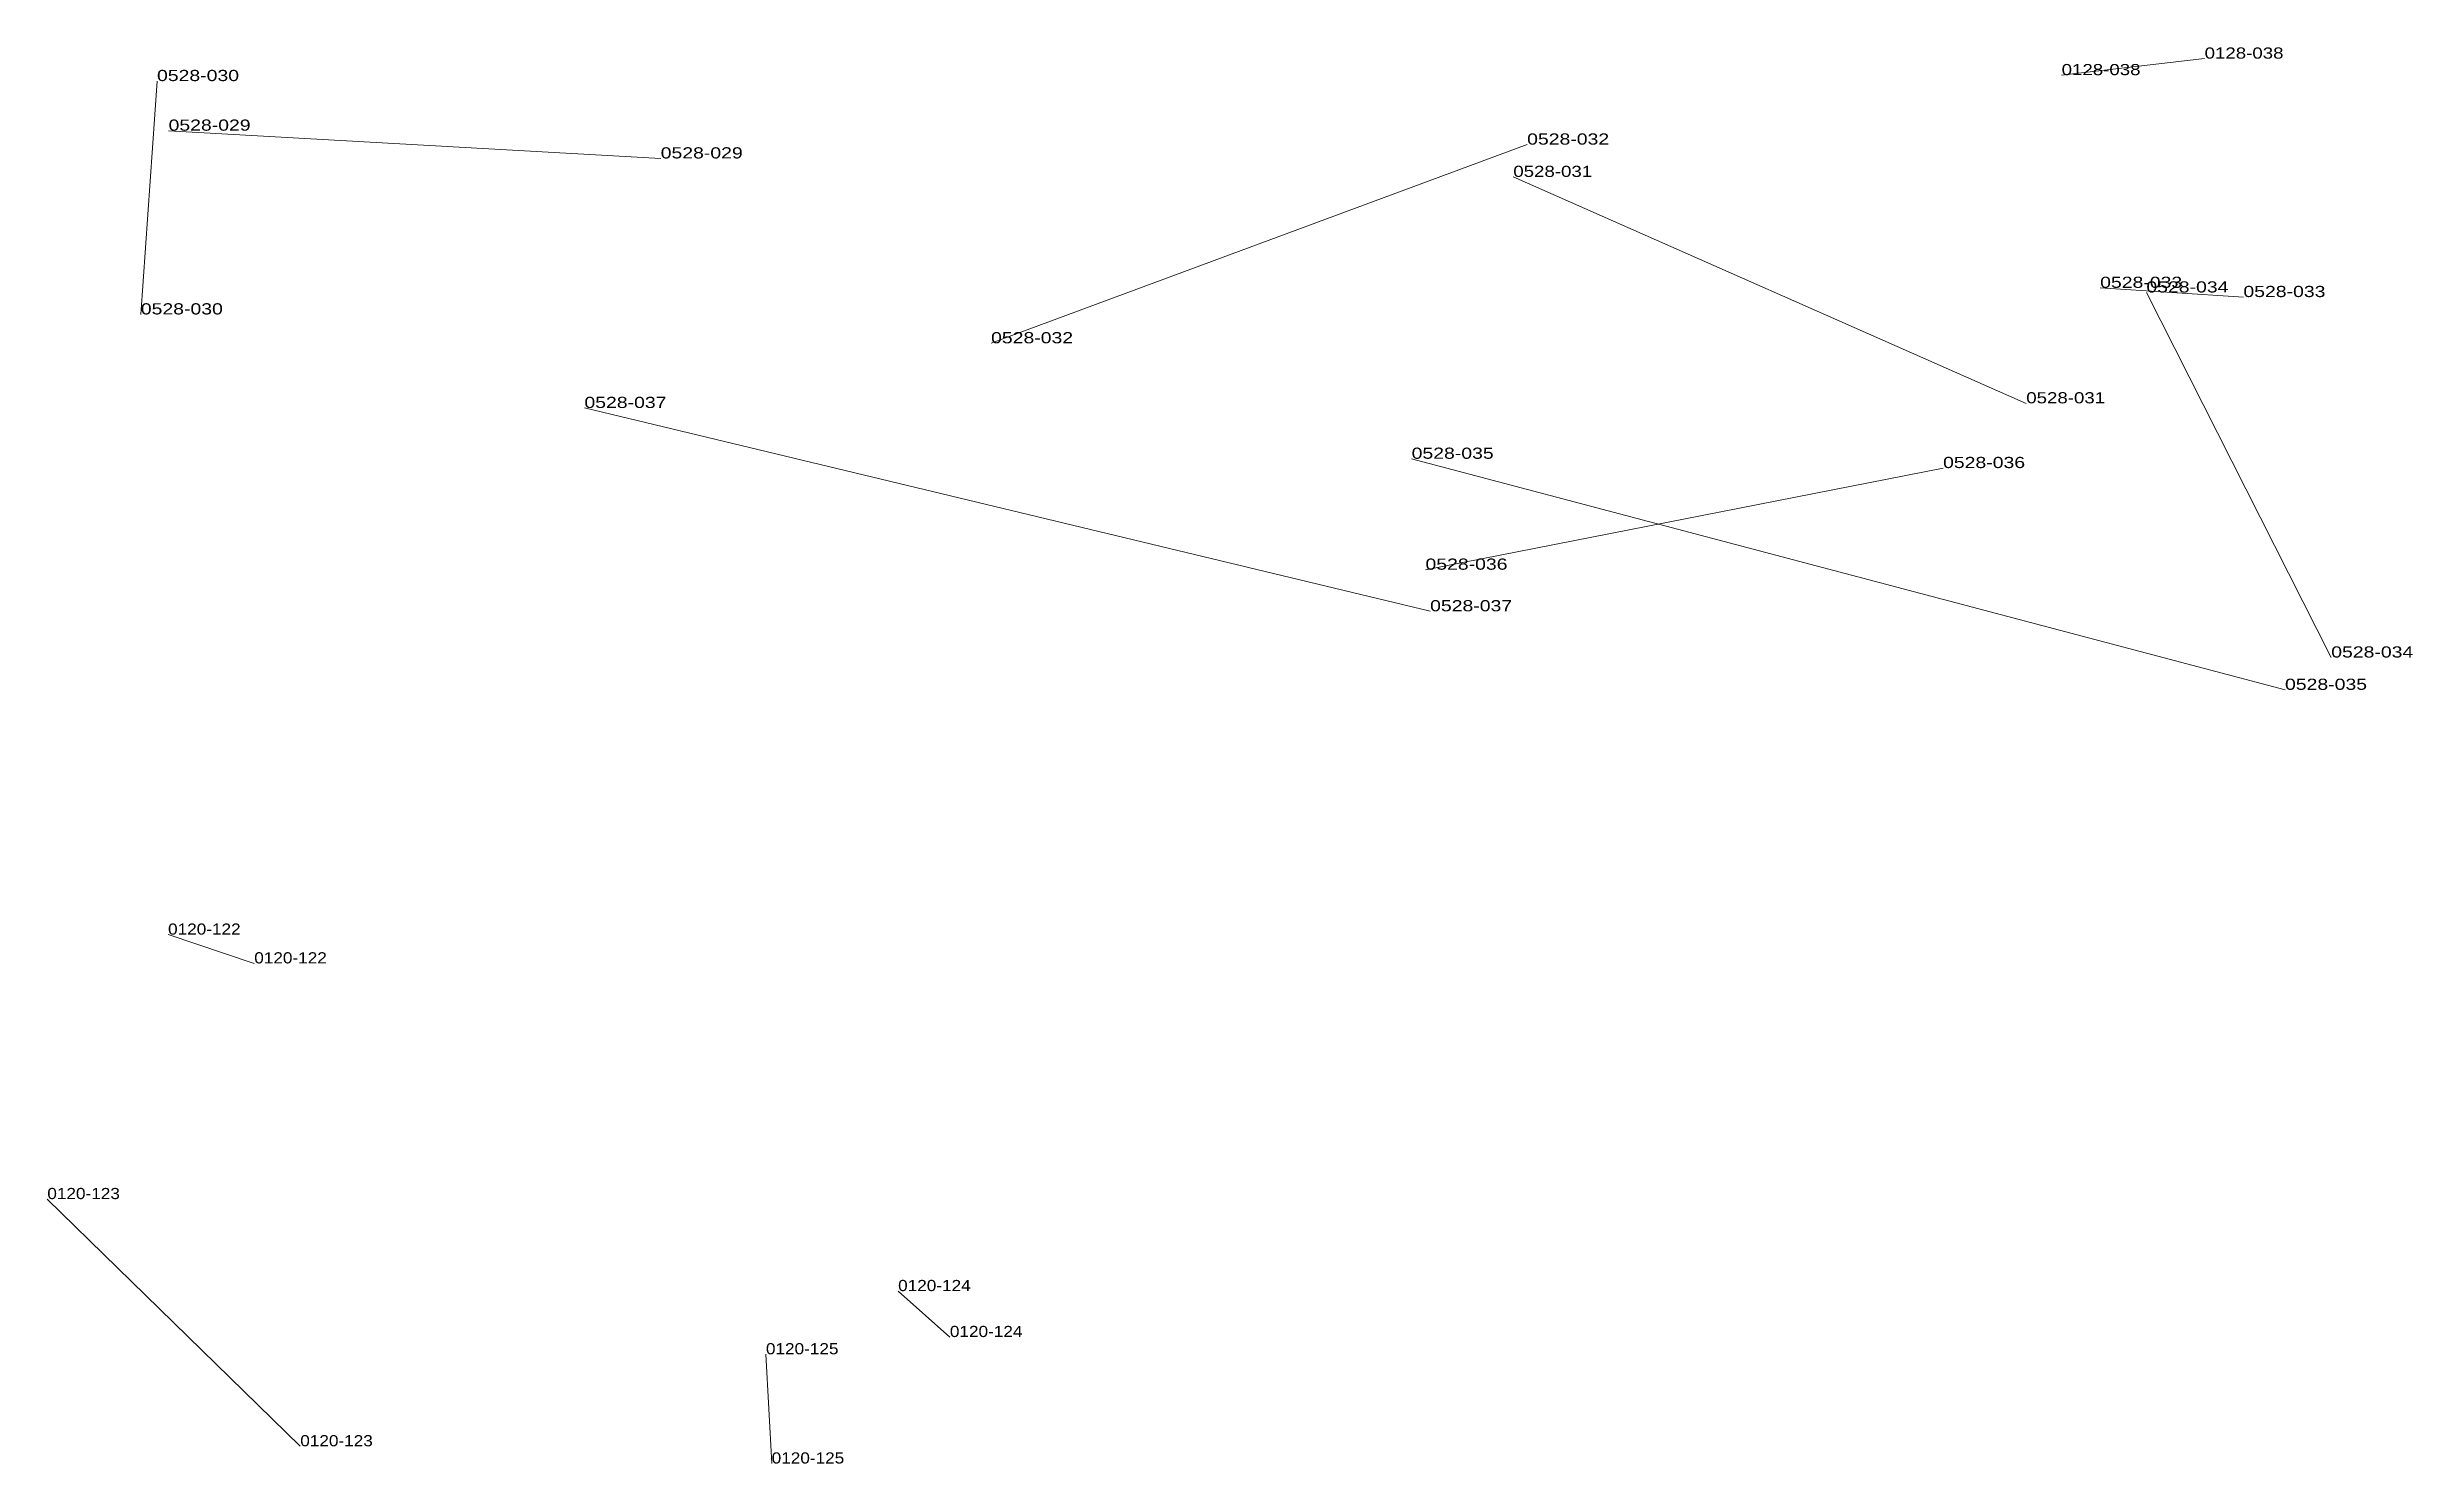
# Model space of a CAD drawing. Header units: metres. Extents: x 571156 to 607184, y 703608 to 727431.
# Drawn here: x 602986.8 to 603410.5, y 714687.6 to 714941.3 of the extents above; entities that cross this region are included whole.
import ezdxf

# ---------------------------------------------------------------- set-up
doc = ezdxf.new("R2010")
doc.units = ezdxf.units.M
doc.header["$LTSCALE"] = 0.8
doc.layers.add('60', color=7, linetype='Continuous', lineweight=13)
doc.layers.add('61', color=7, linetype='Continuous')

msp = doc.modelspace()

# ---------------------------------------------------------------- texts
at = {"layer": '60'}
for s, width, p in [('0128-038', 1.25, (603373.21, 714939.28)), ('0528-029', 1.3, (603096.66, 714921.4)), ('0528-034', 1.3, (603362.78, 714897.39)), ('0528-030', 1.3, (603003.54, 714893.46)), ('0528-033', 1.3, (603380.16, 714896.57)), ('0528-032', 1.3, (603155.84, 714888.29)), ('0528-037', 1.3, (603083, 714876.7)), ('0528-031', 1.25, (603341.26, 714877.53)), ('0528-035', 1.3, (603231.17, 714867.6)), ('0528-036', 1.3, (603326.36, 714865.94)), ('0120-122', 1.15, (603023.86, 714777.21)), ('0120-124', 1.15, (603148.46, 714710.28)), ('0120-123', 1.15, (603032.1, 714690.71)), ('0120-125', 1.15, (603116.54, 714687.62))]:
    msp.add_text(s, height=2, dxfattribs=dict(at, width=width)).set_placement(p)
at = {"layer": '61'}
for s, width, p in [('0528-030', 1.3, (603006.44, 714935.26)), ('0128-038', 1.25, (603347.6, 714936.32)), ('0528-029', 1.3, (603008.51, 714926.37)), ('0528-032', 1.3, (603251.86, 714923.88)), ('0528-031', 1.25, (603249.38, 714918.09)), ('0528-033', 1.3, (603354.5, 714898.22)), ('0528-036', 1.3, (603233.65, 714847.73)), ('0528-037', 1.3, (603234.48, 714840.28)), ('0528-034', 1.3, (603395.89, 714832)), ('0528-035', 1.3, (603387.61, 714826.21)), ('0120-122', 1.15, (603008.42, 714782.36)), ('0120-123', 1.15, (602986.79, 714734.99)), ('0120-124', 1.15, (603139.19, 714718.51)), ('0120-125', 1.15, (603115.51, 714707.19))]:
    msp.add_text(s, height=2, dxfattribs=dict(at, width=width)).set_placement(p)

# ---------------------------------------------------------------- linework, layer by layer
at = {"layer": '60'}
for p, q in [((603347.6, 714936.32), (603373.21, 714939.28)), ((603006.44, 714935.26), (603003.54, 714893.46)), ((603008.51, 714926.37), (603096.66, 714921.4)), ((603251.86, 714923.88), (603155.84, 714888.29)), ((603249.38, 714918.09), (603341.26, 714877.53)), ((603354.5, 714898.22), (603380.16, 714896.57)), ((603395.89, 714832), (603362.78, 714897.39)), ((603234.48, 714840.28), (603083, 714876.7)), ((603387.61, 714826.21), (603231.17, 714867.6)), ((603233.65, 714847.73), (603326.36, 714865.94)), ((603008.42, 714782.36), (603023.86, 714777.21)), ((602986.79, 714734.99), (603032.1, 714690.71)), ((603139.19, 714718.51), (603148.46, 714710.28)), ((603115.51, 714707.19), (603116.54, 714687.62))]:
    msp.add_line(p, q, dxfattribs=at)

msp.set_redraw_order([(e.dxf.handle, doc.entitydb.next_handle()) for e in msp.query("TEXT MTEXT ATTDEF DIMENSION ARC_DIMENSION")])  # texts and dimensions are drawn at this point

doc.saveas('drawing.dxf')
